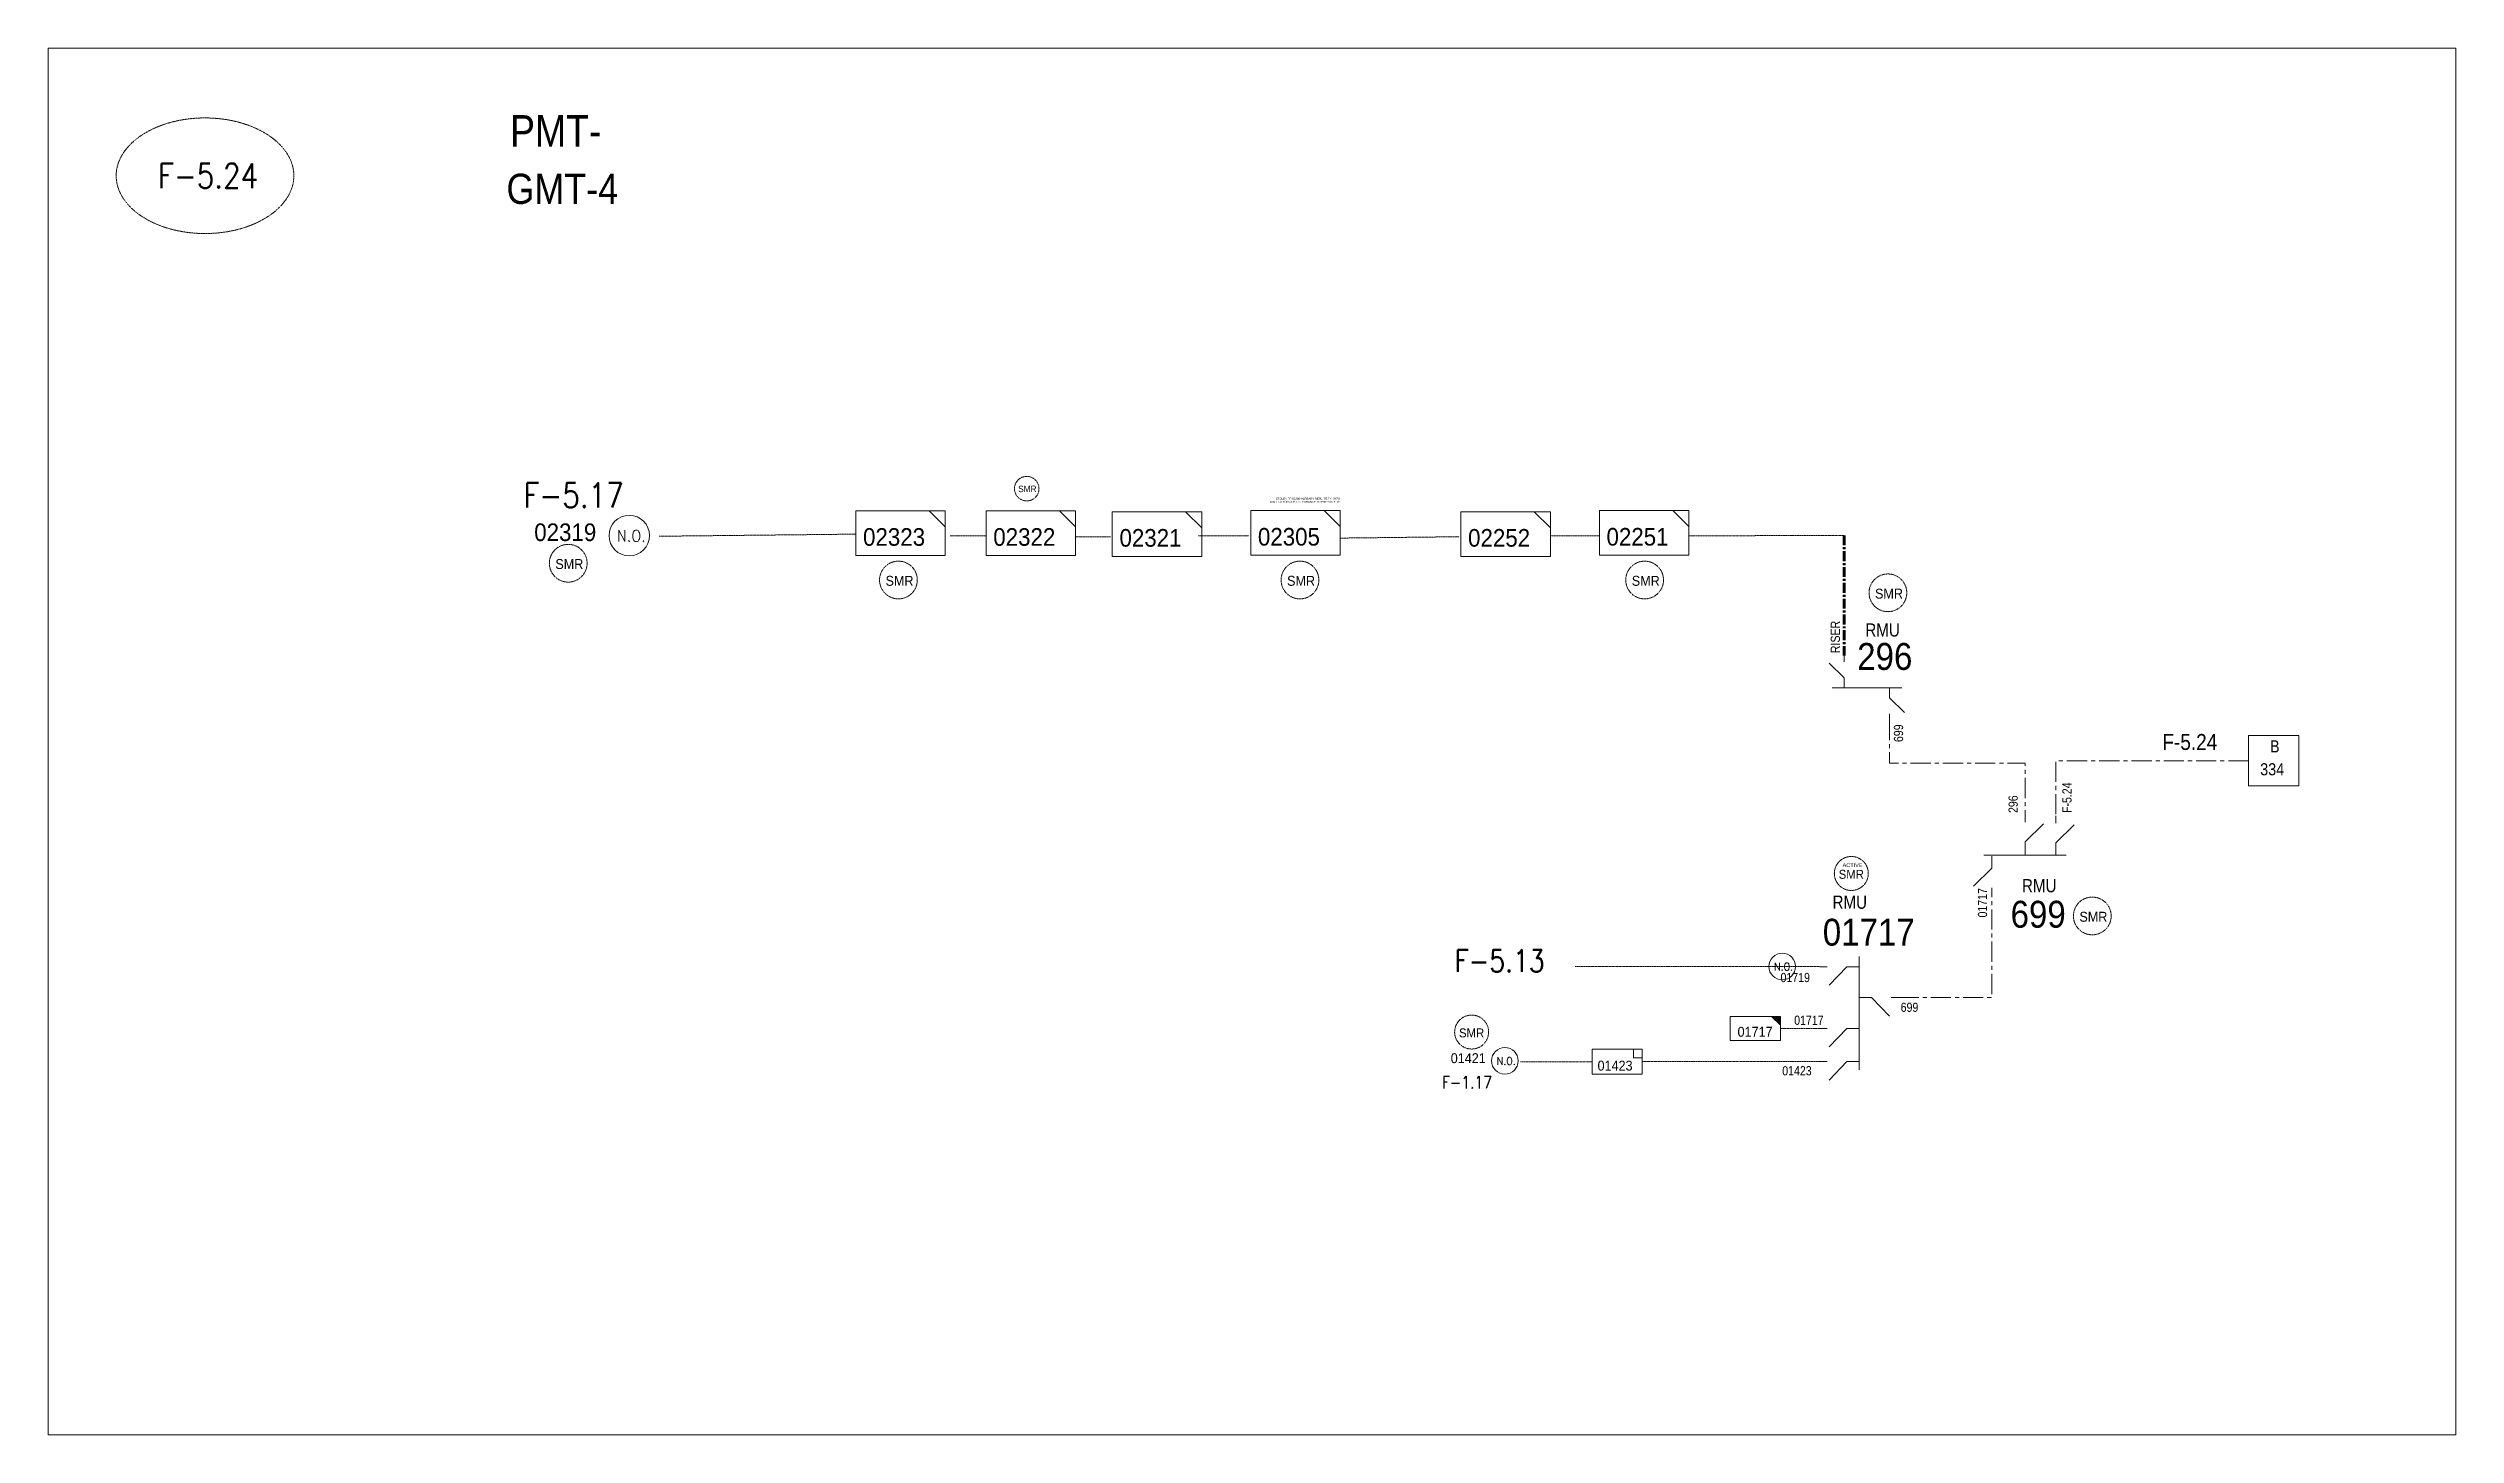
# Model space of a CAD drawing. Header units: metres. Extents: x 65984 to 144644, y -19036 to 23726.
# Drawn here: x 103067 to 103962, y -1659 to -1143 of the extents above; entities that cross this region are included whole.
import ezdxf
from ezdxf.enums import TextEntityAlignment as Align

# ---------------------------------------------------------------- set-up
doc = ezdxf.new("R2010")
doc.units = ezdxf.units.M
doc.header["$MEASUREMENT"] = 0
doc.linetypes.add('( Center )', pattern=[2, 1.25, -0.25, 0.25, -0.25])
doc.linetypes.add('DGN Style 3', pattern=[0.013877, 0, -0.013877])
doc.layers.get('0').update_dxf_attribs({"color": 95, "lineweight": 40})
for name, color, linetype, lineweight in [('d_eos', 111, 'Continuous', 40), ('d_eos no', 121, 'Continuous', 40), ('d_switch', 95, 'Continuous', 40), ('d_tf no', 6, 'Continuous', 40), ('d_ug cable', 95, 'Continuous', 40), ('d_ug main line', 95, 'Continuous', 40), ('FDR  1  05', 172, 'Continuous', 40), ('FDR  1  16', 234, 'Continuous', 40), ('fedr no', 95, 'Continuous', 40), ('GRID STATION 01', 7, 'Continuous', 40), ('Level 37', 7, 'Continuous', 0), ('O H MAIN FEEDER', 4, 'Continuous', 100), ('SW N O', 114, 'Continuous', 30)]:
    doc.layers.add(name, color=color, linetype=linetype, lineweight=lineweight)
doc.styles.get("Standard").update_dxf_attribs({"font": 'txt.shx'})
doc.styles.add('Style-Arial', font='arial.ttf')
doc.styles.add('Style-ENGINEERING', font='ENGINEERING.shx')
doc.styles.add('Style-msdefault', font='msdefault.shx')
doc.styles.add('Style-STANDARD', font='STANDARD.shx')

msp = doc.modelspace()

# ---------------------------------------------------------------- texts
at = {"color": 1, "insert": (103547.33, -1311.95), "char_height": 0.7135, "attachment_point": 9}
msp.add_mtext('\\FENGINEERING;\\H1x;\\W1.09375;  STOLEN TF-02305-ALREADY REPL. TERM. 3X70 \\PWAITING FOR CUST. CLEARANCE TO ENERGIZE TF', dxfattribs=at)
at = {"color": 4, "insert": (103741.63, -1447.44), "char_height": 1.4006, "attachment_point": 9}
msp.add_mtext('\\FENGINEERING;\\H1x;\\W1.09375;ACTIVE\\P', dxfattribs=at)
at = {"layer": 'd_eos no', "color": 2, "linetype": 'Continuous', "lineweight": 13, "style": 'Style-Arial', "width": 0.88}
for s, p in [('296', (103739.65, -1364.1)), ('01717', (103726.86, -1466.65))]:
    msp.add_text(s, height=10, dxfattribs=at).set_placement(p, align=Align.TOP_LEFT)
msp.add_text('699', height=10, dxfattribs=at).set_placement((103817.18, -1459.97), align=Align.TOP_RIGHT)
at = {"layer": 'd_switch', "color": 214, "linetype": 'Continuous', "lineweight": 13, "style": 'Style-ENGINEERING', "width": 0.857143}
for s, rotation, p in [('RISER', 90, (103729.81, -1367.87)), ('699', 90, (103753.29, -1400.94)), ('296', 89.99963, (103795.91, -1427.32)), ('F-5.24', 89.99963, (103815.9, -1427.32))]:
    msp.add_text(s, height=3.43, rotation=rotation, dxfattribs=at).set_placement(p, align=Align.TOP_LEFT)
msp.add_text('01717', height=3.43, rotation=90, dxfattribs=at).set_placement((103784.5, -1455.24), align=Align.TOP_RIGHT)
at = {"layer": 'd_switch', "color": 7, "linetype": 'Continuous', "lineweight": 13, "style": 'Style-ENGINEERING', "width": 0.857143}
for s, p in [('01719', (103711.15, -1486.79)), ('699', (103755.81, -1497.87)), ('01423', (103711.79, -1521.47))]:
    msp.add_text(s, height=3.43, dxfattribs=at).set_placement(p, align=Align.TOP_LEFT)
msp.add_text('01717', height=3.43, dxfattribs=at).set_placement((103727.16, -1502.68), align=Align.TOP_RIGHT)
at = {"layer": 'd_tf no', "color": 1, "linetype": 'Continuous', "lineweight": 40, "style": 'Style-msdefault', "width": 0.945946}
msp.add_text('SMR', height=2.428, dxfattribs=at).set_placement((103427.78, -1305.56), align=Align.TOP_LEFT)
at = {"layer": 'd_tf no', "color": 2, "linetype": 'Continuous', "lineweight": 13, "style": 'Style-msdefault', "width": 0.945946}
for s, height, p in [('02319', 6.555, (103247.91, -1319.63)), ('02322', 6.555, (103418.54, -1321.39)), ('02305', 6.555, (103516.9, -1321.31)), ('01421', 3.7, (103588.58, -1516.66))]:
    msp.add_text(s, height=height, dxfattribs=at).set_placement(p, align=Align.TOP_LEFT)
at = {"layer": 'd_tf no', "color": 121, "linetype": 'Continuous', "lineweight": 13, "style": 'Style-msdefault', "width": 0.945946}
for s, p in [('02323', (103370.13, -1321.39)), ('02251', (103646.47, -1321.31))]:
    msp.add_text(s, height=6.555, dxfattribs=at).set_placement(p, align=Align.TOP_LEFT)
at = {"layer": 'd_tf no', "color": 6, "linetype": 'Continuous', "lineweight": 13, "style": 'Style-msdefault', "width": 0.945946}
for s, p in [('02321', (103465.44, -1321.71)), ('02252', (103595.02, -1321.71))]:
    msp.add_text(s, height=6.555, dxfattribs=at).set_placement(p, align=Align.TOP_LEFT)
at = {"layer": 'd_tf no', "color": 1, "linetype": 'Continuous', "lineweight": 13, "style": 'Style-msdefault', "width": 0.945946}
for height, p in [(3.697, (103255.76, -1332.88)), (3.697, (103378.49, -1339.12)), (3.697, (103527.74, -1339.12)), (3.697, (103655.86, -1339.12)), (3.697, (103746.28, -1343.88)), (3.327, (103732.78, -1448.46)), (3.697, (103822.25, -1464.06)), (3.327, (103591.65, -1507.44))]:
    msp.add_text('SMR', height=height, dxfattribs=at).set_placement(p, align=Align.TOP_LEFT)
at = {"layer": 'd_tf no', "color": 214, "linetype": 'Continuous', "lineweight": 13, "style": 'Style-msdefault', "width": 0.945946}
for s, p in [('01717', (103695.18, -1506.84)), ('01423', (103643.14, -1519.42))]:
    msp.add_text(s, height=3.7, dxfattribs=at).set_placement(p, align=Align.TOP_LEFT)
at = {"layer": 'fedr no', "color": 6, "linetype": 'Continuous', "lineweight": 13, "style": 'Style-STANDARD', "width": 0.909091}
msp.add_text('F-5.24', height=9.19, dxfattribs=at).set_placement((103126.69, -1190.31), align=Align.MIDDLE_CENTER)
at = {"layer": 'fedr no', "color": 55, "linetype": 'Continuous', "lineweight": 13, "style": 'Style-STANDARD', "width": 0.909091}
msp.add_text('F-5.13', height=8.271, dxfattribs=at).set_placement((103606.74, -1482.3), align=Align.MIDDLE_CENTER)
at = {"layer": 'fedr no', "color": 55, "linetype": 'Continuous', "lineweight": 13, "attachment_point": 5, "line_spacing_factor": 1.2, "style": 'Style-STANDARD'}
for s, insert, char_height in [('\\H1x;\\W0.909091;F-5.17\\P', (103262.58, -1309.15), 9.1902), ('\\H1x;\\W0.909091;F-1.17\\P', (103594.61, -1527.44), 4.5951)]:
    msp.add_mtext(s, dxfattribs=dict(at, insert=insert, char_height=char_height))
at = {"layer": 'GRID STATION 01', "linetype": 'Continuous', "lineweight": 13, "style": 'Style-msdefault', "width": 0.888889}
for s, height, p in [('PMT-', 11.684, (103238.92, -1167.77)), ('GMT-4', 11.229, (103237.57, -1189.56)), ('F-5.24', 5.94, (103853.09, -1397.94))]:
    msp.add_text(s, height=height, dxfattribs=at).set_placement(p, align=Align.TOP_LEFT)
at = {"layer": 'GRID STATION 01', "color": 214, "linetype": 'Continuous', "lineweight": 13, "style": 'Style-msdefault', "width": 0.888889}
for s, p in [('B', (103893.1, -1400.3)), ('334', (103889.45, -1408.81))]:
    msp.add_text(s, height=4.5, dxfattribs=at).set_placement(p, align=Align.TOP_LEFT)
at = {"layer": 'Level 37', "color": 2, "linetype": 'Continuous', "lineweight": 13, "style": 'Style-msdefault', "width": 0.86}
for p in [(103755.5, -1356.8), (103743.32, -1458.04)]:
    msp.add_text('RMU', height=4.9, rotation=0.00037, dxfattribs=at).set_placement(p, align=Align.TOP_RIGHT)
msp.add_text('RMU', height=4.9, rotation=359.99963, dxfattribs=at).set_placement((103800.9, -1451.89), align=Align.TOP_LEFT)

# ---------------------------------------------------------------- blocks, each defined once
blk = doc.blocks.new('TF_8')
at = {"color": 0, "linetype": 'ByBlock', "lineweight": -2}
blk.add_line((6.3, 4.95), (9.9, 1.35), dxfattribs=at)
blk.add_3dface([(-10.1, 4.95), (9.9, 4.95), (9.9, -5.05), (-10.1, -5.05)], dxfattribs=at)
blk = doc.blocks.new('exist.us-1000kva')
at = {"color": 0, "linetype": 'ByBlock', "lineweight": -2, "flags": 128}
blk.add_lwpolyline([(40, 12.9), (32.8, 20), (40, 20)], close=True, dxfattribs=at)
at = {"color": 0, "linetype": 'ByBlock', "lineweight": -2, "extrusion": (0, 0, -1)}
blk.add_solid([(-40, 12.9), (-32.8, 20), (-40, 20)], dxfattribs=at)
at = {"color": 0, "linetype": 'ByBlock', "lineweight": -2, "xscale": 2, "yscale": 2}
blk.add_blockref('TF_8', (20.2, 10.1), dxfattribs=at)
blk = doc.blocks.new('TF3')
at = {"color": 0, "linetype": 'ByBlock', "lineweight": -2}
for p, q in [((11.3, 9), (18.3, 9)), ((18.3, 9), (18.3, 2))]:
    blk.add_line(p, q, dxfattribs=at)
at = {"color": 0, "linetype": 'ByBlock', "lineweight": -2, "flags": 128}
blk.add_lwpolyline([(18.3, 2), (11.3, 2), (11.3, 9)], dxfattribs=at)
at = {"color": 0, "linetype": 'ByBlock', "lineweight": -2}
blk.add_3dface([(-21.7, 9), (18.3, 9), (18.3, -11), (-21.7, -11)], dxfattribs=at)
blk = doc.blocks.new('*U1008')
at = {"layer": 'SW N O', "color": 3, "lineweight": 13, "ltscale": 0.426762}
blk.add_circle((0, 0), 16.8, dxfattribs=at)
at = {"layer": 'SW N O', "color": 3, "lineweight": 13, "style": 'Style-STANDARD'}
blk.add_text('N.O.', height=9.6, dxfattribs=at).set_placement((1.7, -0.2), align=Align.MIDDLE_CENTER)
blk = doc.blocks.new('*U4255')
at = {"layer": 'SW N O', "color": 3, "lineweight": 13, "ltscale": 0.426762}
blk.add_circle((0, 0), 16.8, dxfattribs=at)
at = {"layer": 'SW N O', "color": 3, "lineweight": 13, "style": 'Style-STANDARD'}
blk.add_text('N.O.', height=9.6, dxfattribs=at).set_placement((1.7, -0.2), align=Align.MIDDLE_CENTER)

# ---------------------------------------------------------------- linework, layer by layer
at = {"layer": 'd_eos', "color": 2, "linetype": 'Continuous', "lineweight": 13, "ltscale": 0.54966}
for p, q in [((103734.87, -1371.05), (103734.87, -1368.79)), ((103734.87, -1377.02), (103729.26, -1371.57)), ((103734.87, -1380.75), (103734.87, -1377.02)), ((103730.29, -1380.75), (103756.2, -1380.75)), ((103751.62, -1380.75), (103751.62, -1384.48)), ((103751.62, -1384.48), (103757.24, -1389.93)), ((103751.62, -1390.45), (103751.62, -1392.71))]:
    msp.add_line(p, q, dxfattribs=at)
at = {"layer": 'd_eos', "color": 2, "linetype": 'Continuous', "lineweight": 13, "ltscale": 0.625574}
for p, q in [((103802.03, -1430.74), (103802.03, -1427.97)), ((103802.03, -1438.04), (103808.89, -1431.38)), ((103813.5, -1431.11), (103813.5, -1428.34)), ((103813.5, -1438.4), (103820.36, -1431.74)), ((103802.03, -1442.96), (103802.03, -1438.04)), ((103813.5, -1442.96), (103813.5, -1438.4)), ((103789.69, -1447.87), (103782.83, -1454.53)), ((103786.69, -1442.96), (103817.29, -1442.96)), ((103789.69, -1443.32), (103789.69, -1447.87)), ((103789.69, -1455.17), (103789.69, -1457.94)), ((103728.55, -1484.48), (103725.78, -1484.48)), ((103735.84, -1484.48), (103729.18, -1491.34)), ((103740.4, -1484.48), (103735.84, -1484.48)), ((103740.4, -1522.78), (103740.4, -1480.72)), ((103740.4, -1495.98), (103744.96, -1495.98)), ((103744.96, -1495.98), (103751.62, -1502.84)), ((103752.25, -1495.98), (103755.02, -1495.98)), ((103728.55, -1507.48), (103725.78, -1507.48)), ((103735.84, -1507.48), (103729.18, -1514.34)), ((103740.4, -1507.48), (103735.84, -1507.48)), ((103728.55, -1519.78), (103725.78, -1519.78)), ((103735.84, -1519.78), (103729.18, -1526.65)), ((103740.4, -1519.78), (103735.84, -1519.78))]:
    msp.add_line(p, q, dxfattribs=at)
at = {"layer": 'd_ug cable', "color": 6, "linetype": 'DGN Style 3', "lineweight": 13}
for p, q in [((103367.29, -1323.61), (103294.34, -1324.39)), ((103416.07, -1324.3), (103402.48, -1324.3)), ((103513.52, -1324.24), (103494.64, -1324.24)), ((103643.81, -1324.2), (103625.59, -1324.24)), ((103734.87, -1324.09), (103677.19, -1324.24)), ((103462.14, -1324.63), (103449.12, -1324.63)), ((103591.75, -1324.57), (103547.51, -1325.08))]:
    msp.add_line(p, q, dxfattribs=at)
at = {"layer": 'd_ug cable', "color": 214, "linetype": 'DGN Style 3', "lineweight": 13}
for p, q in [((103725.82, -1507.48), (103711.2, -1507.48)), ((103641.2, -1519.85), (103614.56, -1519.85))]:
    msp.add_line(p, q, dxfattribs=at)
at = {"layer": 'd_ug cable', "color": 214, "linetype": 'DGN Style 3', "lineweight": 13, "flags": 128}
for points in [[(103634.88, -1484.47), (103725.83, -1484.47)], [(103659.77, -1519.78), (103725.78, -1519.78)]]:
    msp.add_lwpolyline(points, dxfattribs=at)
at = {"layer": 'd_ug cable', "color": 2, "linetype": 'DGN Style 3', "lineweight": 13}
msp.add_circle((103430.97, -1306.69), 4.56, dxfattribs=at)
at = {"layer": 'd_ug cable', "color": 2, "linetype": 'DGN Style 3', "lineweight": 0}
for centre, radius in [((103260.54, -1334.43), 7.02), ((103383.28, -1340.67), 7.02), ((103532.53, -1340.67), 7.02), ((103660.64, -1340.67), 7.02), ((103751.07, -1345.43), 7.02), ((103737.47, -1449.81), 6.32), ((103827.04, -1465.61), 7.02), ((103596.34, -1508.79), 6.32)]:
    msp.add_circle(centre, radius, dxfattribs=at)
at = {"layer": 'd_ug main line', "color": 214, "linetype": '( Center )', "lineweight": 158, "ltscale": 2.94, "flags": 128}
msp.add_lwpolyline([(103734.87, -1324.09), (103734.87, -1324.09), (103734.87, -1324.09), (103734.87, -1368.79)], dxfattribs=at)
at = {"layer": 'FDR  1  16', "color": 214, "linetype": '( Center )', "lineweight": 13, "ltscale": 6, "flags": 128}
for points in [[(103751.62, -1392.71), (103751.62, -1408.84), (103802.03, -1408.84), (103802.03, -1427.97)], [(103885.11, -1407.88), (103813.5, -1407.88), (103813.5, -1428.39)], [(103755.02, -1495.98), (103789.69, -1495.98), (103789.69, -1457.94)]]:
    msp.add_lwpolyline(points, dxfattribs=at)
at = {"layer": 'fedr no', "color": 82, "linetype": 'DGN Style 3', "lineweight": 13, "true_color": 0x1dc70e}
msp.add_ellipse((103125.53, -1190.31), major_axis=(33.02, 0), ratio=0.651175, dxfattribs=at)
at = {"layer": 'GRID STATION 01', "color": 214, "lineweight": 13, "ltscale": 0.379284, "flags": 128}
msp.add_lwpolyline([(103903.85, -1417.25), (103903.85, -1398.52), (103885.11, -1398.52), (103885.11, -1417.25)], close=True, dxfattribs=at)
at = {"layer": 'O H MAIN FEEDER', "color": 140, "linetype": 'Continuous', "lineweight": 13, "flags": 128}
msp.add_lwpolyline([(103067.23, -1142.85), (103962.17, -1142.85), (103962.17, -1658.61), (103067.23, -1658.61)], close=True, dxfattribs=at)

# ---------------------------------------------------------------- block references
at = {"layer": 'FDR  1  05', "color": 2, "linetype": 'Continuous', "lineweight": 13, "xscale": 1.661944010433047, "yscale": 1.661944010433047, "zscale": 0.7560353878803824, "rotation": 359.9999999999999}
for p in [(103384.25, -1323.15), (103432.66, -1323.15), (103531.02, -1323.07), (103660.6, -1323.07)]:
    msp.add_blockref('TF_8', p, dxfattribs=at)
at = {"layer": 'FDR  1  05', "color": 6, "linetype": 'Continuous', "lineweight": 13, "xscale": 1.661944010433047, "yscale": 1.661944010433047, "zscale": 0.7560353878803824, "rotation": 359.9999999999999}
for p in [(103479.56, -1323.48), (103609.14, -1323.48)]:
    msp.add_blockref('TF_8', p, dxfattribs=at)
at = {"layer": 'FDR  1  05', "color": 214, "linetype": 'Continuous', "lineweight": 13, "rotation": 359.9999999999999}
for name, p, xscale, yscale, zscale in [('exist.us-1000kva', (103692.4, -1511.98), 0.47, 0.45, 0.4267622666565712), ('TF3', (103651.26, -1519.32), 0.4647432597516575, 0.4647432597516575, 0.1300771388769227)]:
    msp.add_blockref(name, p, dxfattribs=dict(at, xscale=xscale, yscale=yscale, zscale=zscale))
at = {"layer": 'SW N O', "color": 3, "lineweight": 13}
for name, p, xscale, yscale, zscale in [('*U4255', (103283.23, -1324.14), 0.447642697551289, 0.447642697551289, 0.447642697551289), ('*U1008', (103711.8, -1484.42), 0.2950694635422144, 0.2950694635422144, 0.2950694635422144), ('*U1008', (103608.71, -1519.5), 0.2950694635422144, 0.2950694635422144, 0.2950694635422144)]:
    msp.add_blockref(name, p, dxfattribs=dict(at, xscale=xscale, yscale=yscale, zscale=zscale))

msp.set_redraw_order([(e.dxf.handle, doc.entitydb.next_handle()) for e in msp.query("TEXT MTEXT ATTDEF DIMENSION ARC_DIMENSION")])  # texts and dimensions are drawn at this point

doc.saveas('drawing.dxf')
